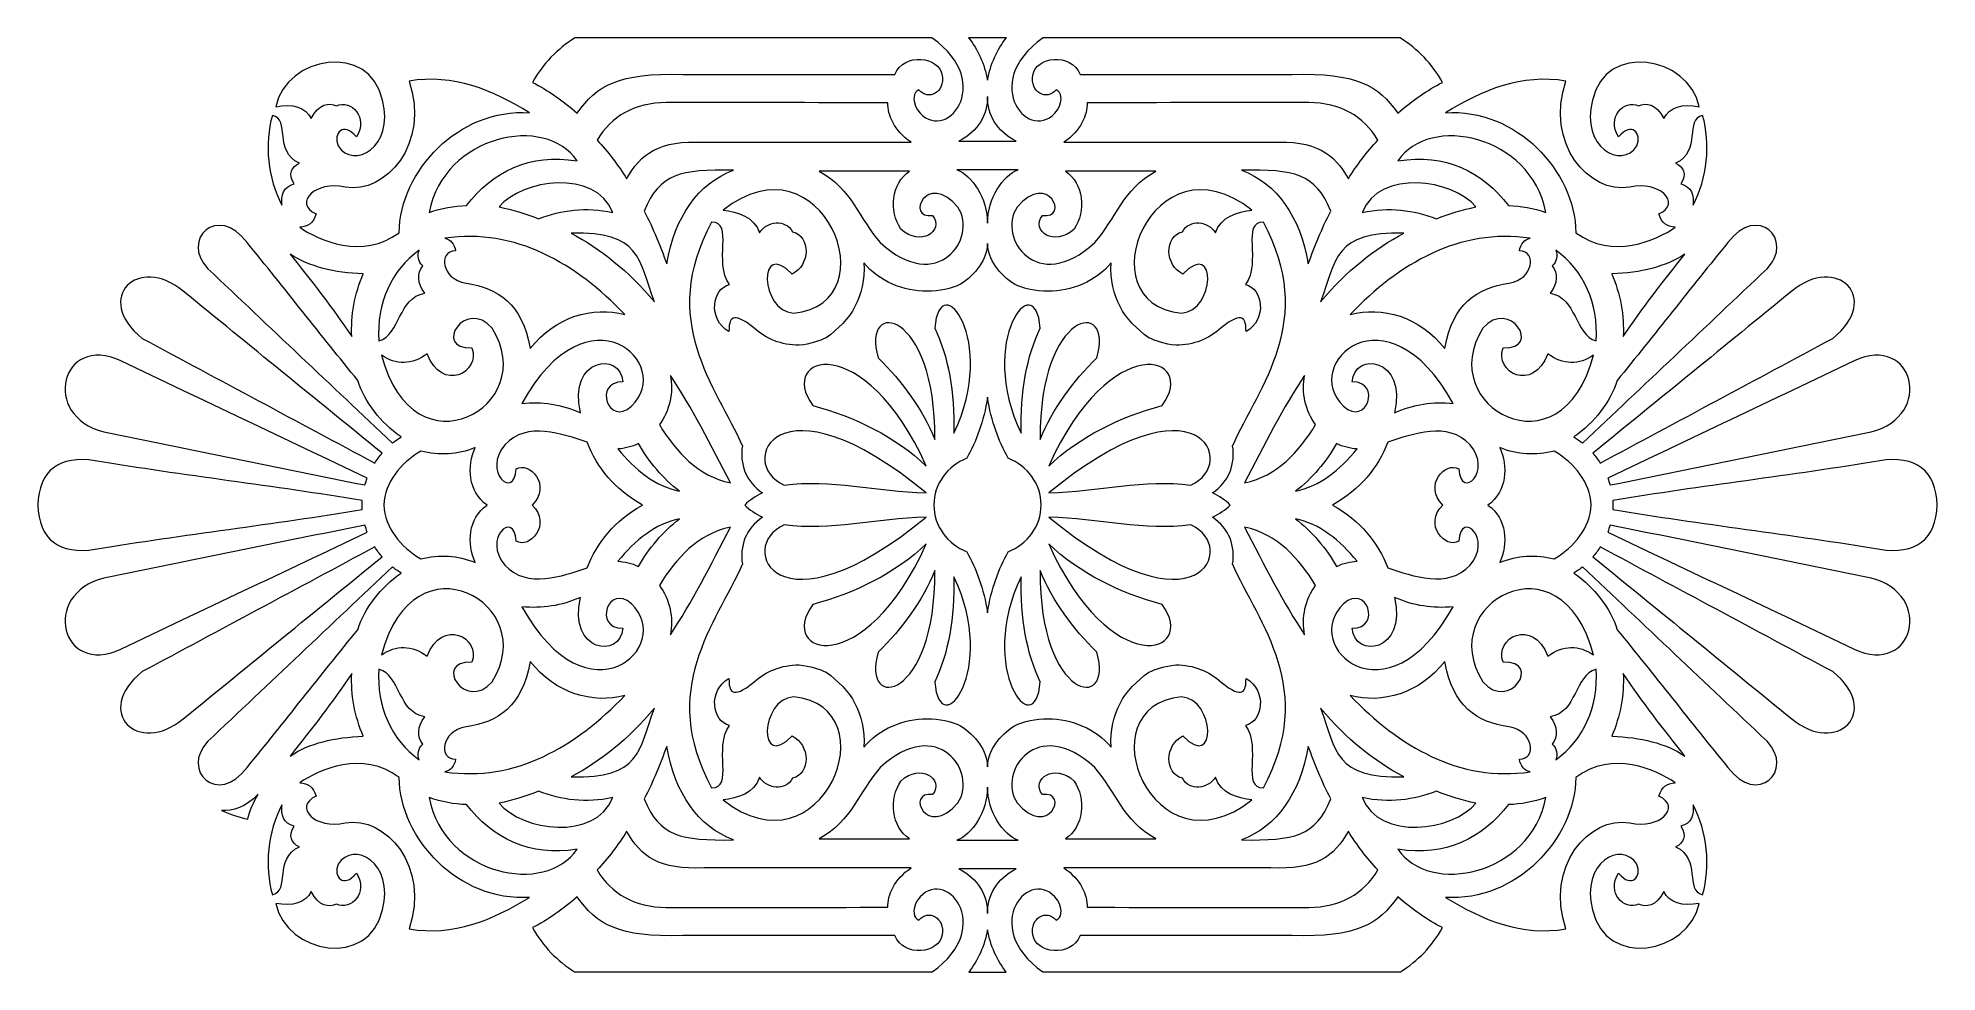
# Model space of a CAD drawing. Header units: millimetres. Extents: x -1200 to 1200, y -590 to 590.
import ezdxf

# ---------------------------------------------------------------- set-up
doc = ezdxf.new("R2010")
doc.units = ezdxf.units.MM
doc.header["$MEASUREMENT"] = 0
doc.layers.add('Layer 1', color=7, linetype='Continuous')

msp = doc.modelspace()

# ---------------------------------------------------------------- linework, layer by layer
at = {"layer": 'Layer 1', "color": 250, "lineweight": 20}
for points, knots in [([(-764.5402, 511.4964), (-749.1203, 451.394), (-801.4319, 423.568), (-820.7115, 453.7083), (-827.1364, 469.326), (-814.4707, 485.1188), (-797.5821, 465.1618), (-781.8081, 489.6138), (-804.1816, 512.7126), (-822.9916, 504.2164), (-831.8153, 508.5101), (-845.455, 507.2917), (-854.8546, 488.0688), (-861.4617, 502.7357), (-878.7166, 507.4204), (-899.4601, 503.167), (-886.0508, 567.1443), (-781.3156, 585.7772), (-764.5402, 511.4964)], [0, 0, 0, 0, 0.166666667, 0.166666667, 0.166666667, 0.333333333, 0.333333333, 0.333333333, 0.5, 0.5, 0.5, 0.666666667, 0.666666667, 0.666666667, 0.833333333, 0.833333333, 0.833333333, 1, 1, 1, 1]), ([(-70.2393, 589.9734), (12.3614, 532.3275), (-54.8075, 452.8425), (-88.5153, 499.0153), (-96.103, 512.9263), (-93.1711, 521.5096), (-86.857, 524.4098), (-74.5289, 510.11), (-53.5604, 521.211), (-57.3937, 543.1474), (-60.6829, 566.3179), (-105.4246, 572.1525), (-117.1788, 543.922), (-206.4481, 543.9209), (-295.7174, 543.9209), (-384.9855, 543.922), (-466.5146, 546.3867), (-494.28, 529.8421), (-518.4797, 495.1446), (-537.3161, 510.7581), (-556.1536, 524.4368), (-574.9888, 533.8559), (-561.9906, 557.7096), (-543.7234, 575.9174), (-521.5803, 589.9734), (-521.5803, 589.9734), (-70.2393, 589.9734), (-70.2393, 589.9734)], [0, 0, 0, 0, 0.111111111, 0.111111111, 0.111111111, 0.222222222, 0.222222222, 0.222222222, 0.333333333, 0.333333333, 0.333333333, 0.444444444, 0.444444444, 0.444444444, 0.555555556, 0.555555556, 0.555555556, 0.666666667, 0.666666667, 0.666666667, 0.777777778, 0.777777778, 0.777777778, 0.888888889, 0.888888889, 0.888888889, 1, 1, 1, 1]), ([(23.7998, 589.9734), (11.9479, 575.3741), (3.7801, 557.1798), (-0.05, 536.5258), (-3.8789, 557.1798), (-12.0478, 575.3741), (-23.8986, 589.9734), (-23.8986, 589.9734), (23.7998, 589.9734), (23.7998, 589.9734)], [0, 0, 0, 0, 0.333333333, 0.333333333, 0.333333333, 0.666666667, 0.666666667, 0.666666667, 1, 1, 1, 1]), ([(521.4804, 589.9734), (543.6236, 575.9174), (561.8907, 557.7096), (574.8888, 533.8559), (556.0536, 524.4368), (537.2161, 510.7581), (518.3798, 495.1446), (494.18, 529.8421), (466.4147, 546.3867), (384.8866, 543.922), (295.6174, 543.9209), (206.3493, 543.9209), (117.079, 543.922), (105.3246, 572.1525), (60.5831, 566.3179), (57.2937, 543.1474), (53.4615, 521.211), (74.4289, 510.11), (86.757, 524.4098), (93.0712, 521.5096), (96.003, 512.9263), (88.4153, 499.0153), (54.7075, 452.8425), (-12.4603, 532.3275), (70.1394, 589.9734), (70.1394, 589.9734), (521.4804, 589.9734), (521.4804, 589.9734)], [0, 0, 0, 0, 0.111111111, 0.111111111, 0.111111111, 0.222222222, 0.222222222, 0.222222222, 0.333333333, 0.333333333, 0.333333333, 0.444444444, 0.444444444, 0.444444444, 0.555555556, 0.555555556, 0.555555556, 0.666666667, 0.666666667, 0.666666667, 0.777777778, 0.777777778, 0.777777778, 0.888888889, 0.888888889, 0.888888889, 1, 1, 1, 1]), ([(764.4402, 511.4964), (781.2157, 585.7772), (885.9509, 567.1443), (899.3602, 503.167), (878.6166, 507.4204), (861.3618, 502.7357), (854.7546, 488.0688), (845.3563, 507.2917), (831.7154, 508.5101), (822.8916, 504.2164), (804.0816, 512.7126), (781.7082, 489.6138), (797.4833, 465.1618), (814.3707, 485.1188), (827.0365, 469.326), (820.6115, 453.7083), (801.332, 423.568), (749.0215, 451.394), (764.4402, 511.4964)], [0, 0, 0, 0, 0.166666667, 0.166666667, 0.166666667, 0.333333333, 0.333333333, 0.333333333, 0.5, 0.5, 0.5, 0.666666667, 0.666666667, 0.666666667, 0.833333333, 0.833333333, 0.833333333, 1, 1, 1, 1]), ([(-731.1218, 535.4993), (-675.0834, 544.9361), (-625.9272, 524.4461), (-578.6982, 495.5759), (-668.5574, 501.2933), (-742.3267, 422.221), (-743.6594, 343.9917), (-789.0863, 309.2922), (-846.0496, 334.3569), (-869.0295, 350.8528), (-858.6923, 352.1003), (-851.8734, 355.2192), (-848.5744, 367.695), (-878.2691, 381.5252), (-849.0164, 410.4295), (-811.6221, 401.3816), (-760.5961, 392.4395), (-704.0683, 457.1083), (-731.1218, 535.4993)], [0, 0, 0, 0, 0.166666667, 0.166666667, 0.166666667, 0.333333333, 0.333333333, 0.333333333, 0.5, 0.5, 0.5, 0.666666667, 0.666666667, 0.666666667, 0.833333333, 0.833333333, 0.833333333, 1, 1, 1, 1]), ([(848.4744, 367.695), (851.7736, 355.2192), (858.5923, 352.1003), (868.9296, 350.8528), (845.9496, 334.3569), (788.9864, 309.2922), (743.5594, 343.9917), (742.2268, 422.221), (668.4575, 501.2933), (578.5982, 495.5759), (625.8285, 524.4461), (674.9845, 544.9361), (731.022, 535.4993), (703.9684, 457.1083), (760.4961, 392.4395), (811.5234, 401.3816), (848.9165, 410.4295), (878.1691, 381.5252), (848.4744, 367.695)], [0, 0, 0, 0, 0.166666667, 0.166666667, 0.166666667, 0.333333333, 0.333333333, 0.333333333, 0.5, 0.5, 0.5, 0.666666667, 0.666666667, 0.666666667, 0.833333333, 0.833333333, 0.833333333, 1, 1, 1, 1]), ([(-96.4088, 458.28), (-183.6962, 458.28), (-270.9835, 458.28), (-358.2709, 458.28), (-414.906, 461.0433), (-438.2689, 444.0994), (-456.1071, 412.0326), (-466.7713, 429.4917), (-479.2407, 445.8145), (-493.5155, 460.9997), (-475.5478, 491.4792), (-445.5506, 507.7407), (-406.2282, 508.507), (-312.8668, 508.3898), (-219.5055, 508.2716), (-126.144, 508.1534), (-126.2099, 492.4994), (-118.2066, 472.8245), (-96.4088, 458.28)], [0, 0, 0, 0, 0.166666667, 0.166666667, 0.166666667, 0.333333333, 0.333333333, 0.333333333, 0.5, 0.5, 0.5, 0.666666667, 0.666666667, 0.666666667, 0.833333333, 0.833333333, 0.833333333, 1, 1, 1, 1]), ([(36.0006, 459.5283), (11.9676, 459.5283), (-12.0675, 459.5283), (-36.1006, 459.5283), (-11.8591, 472.2562), (-0.062, 492.7836), (-0.05, 516.0483), (-0.0379, 492.7836), (11.7592, 472.2562), (36.0006, 459.5283)], [0, 0, 0, 0, 0.333333333, 0.333333333, 0.333333333, 0.666666667, 0.666666667, 0.666666667, 1, 1, 1, 1]), ([(126.0442, 508.1534), (219.4055, 508.2716), (312.7669, 508.3898), (406.1283, 508.507), (445.4506, 507.7407), (475.449, 491.4792), (493.4156, 460.9997), (479.1419, 445.8145), (466.6713, 429.4917), (456.0072, 412.0326), (438.17, 444.0994), (414.8061, 461.0433), (358.1709, 458.28), (270.8837, 458.28), (183.5963, 458.28), (96.3089, 458.28), (118.1077, 472.8245), (126.1111, 492.4994), (126.0442, 508.1534)], [0, 0, 0, 0, 0.166666667, 0.166666667, 0.166666667, 0.333333333, 0.333333333, 0.333333333, 0.5, 0.5, 0.5, 0.666666667, 0.666666667, 0.666666667, 0.833333333, 0.833333333, 0.833333333, 1, 1, 1, 1]), ([(-876.332, 405.8112), (-889.7634, 402.0141), (-893.2391, 390.8996), (-891.7508, 378.74), (-909.8315, 412.4059), (-913.8699, 456.4851), (-903.8659, 492.234), (-880.3704, 487.2009), (-902.5805, 446.7663), (-869.7239, 431.8423), (-879.4525, 427.1577), (-884.4089, 417.9595), (-876.332, 405.8112)], [0, 0, 0, 0, 0.25, 0.25, 0.25, 0.5, 0.5, 0.5, 0.75, 0.75, 0.75, 1, 1, 1, 1]), ([(-518.8273, 434.757), (-578.1892, 444.7869), (-625.8493, 420.8098), (-658.5315, 378.3305), (-674.274, 378.2278), (-690.0151, 374.7138), (-705.7563, 369.6496), (-686.5724, 468.0848), (-557.9084, 494.0247), (-518.8273, 434.757)], [0, 0, 0, 0, 0.333333333, 0.333333333, 0.333333333, 0.666666667, 0.666666667, 0.666666667, 1, 1, 1, 1]), ([(518.7274, 434.757), (557.8085, 494.0247), (686.4724, 468.0848), (705.6564, 369.6496), (689.9151, 374.7138), (674.174, 378.2278), (658.4328, 378.3305), (625.7494, 420.8098), (578.0893, 444.7869), (518.7274, 434.757)], [0, 0, 0, 0, 0.333333333, 0.333333333, 0.333333333, 0.666666667, 0.666666667, 0.666666667, 1, 1, 1, 1]), ([(903.766, 492.234), (913.7699, 456.4851), (909.7316, 412.4059), (891.651, 378.74), (893.1393, 390.8996), (889.6635, 402.0141), (876.2321, 405.8112), (884.3089, 417.9595), (879.3526, 427.1577), (869.6239, 431.8423), (902.4817, 446.7663), (880.2705, 487.2009), (903.766, 492.234)], [0, 0, 0, 0, 0.25, 0.25, 0.25, 0.5, 0.5, 0.5, 0.75, 0.75, 0.75, 1, 1, 1, 1]), ([(-288.3534, 343.887), (-294.4779, 364.1001), (-316.3316, 370.5952), (-334.1622, 372.3621), (-209.6507, 471.6123), (-121.2754, 254.3411), (-245.0553, 242.4427), (-287.8346, 244.6284), (-290.5558, 336.9783), (-246.9374, 291.6816), (-224.1372, 302.6581), (-223.047, 339.558), (-246.3101, 345.0732), (-255.9323, 362.1311), (-278.7324, 358.3993), (-288.3534, 343.887)], [0, 0, 0, 0, 0.2, 0.2, 0.2, 0.4, 0.4, 0.4, 0.6, 0.6, 0.6, 0.8, 0.8, 0.8, 1, 1, 1, 1]), ([(288.2535, 343.887), (278.6325, 358.3993), (255.8323, 362.1311), (246.2102, 345.0732), (222.9471, 339.558), (224.0373, 302.6581), (246.8386, 291.6816), (290.4559, 336.9783), (287.7359, 244.6284), (244.9554, 242.4427), (121.1755, 254.3411), (209.5508, 471.6123), (334.0623, 372.3621), (316.2317, 370.5952), (294.378, 364.1001), (288.2535, 343.887)], [0, 0, 0, 0, 0.2, 0.2, 0.2, 0.4, 0.4, 0.4, 0.6, 0.6, 0.6, 0.8, 0.8, 0.8, 1, 1, 1, 1]), ([(-617.2109, 376.4703), (-588.5166, 411.8666), (-495.9274, 424.7842), (-473.5714, 369.6496), (-507.6226, 376.6258), (-538.5598, 372.8017), (-567.3639, 361.5888), (-583.9792, 368.2021), (-600.5957, 373.1636), (-617.2109, 376.4703)], [0, 0, 0, 0, 0.333333333, 0.333333333, 0.333333333, 0.666666667, 0.666666667, 0.666666667, 1, 1, 1, 1]), ([(-321.06, 423.0433), (-366.125, 406.2062), (-395.0739, 363.7963), (-405.4418, 304.8398), (-413.4999, 326.9659), (-422.43, 349.0932), (-433.7742, 371.2205), (-414.5802, 418.8003), (-388.0949, 423.992), (-321.06, 423.0433)], [0, 0, 0, 0, 0.333333333, 0.333333333, 0.333333333, 0.666666667, 0.666666667, 0.666666667, 1, 1, 1, 1]), ([(-98.5114, 421.5429), (-121.6352, 407.0524), (-124.9036, 370.7041), (-109.4278, 348.6266), (-84.6886, 325.2385), (-54.6133, 346.1049), (-69.408, 365.8244), (-104.3343, 360.5509), (-76.9275, 423.148), (-37.3937, 376.1426), (-11.9271, 337.3919), (-62.859, 264.7058), (-135.6216, 331.4298), (-162.7858, 362.156), (-170.3055, 398.3839), (-212.7503, 421.5429), (-174.6707, 421.5429), (-136.5899, 421.5429), (-98.5114, 421.5429)], [0, 0, 0, 0, 0.166666667, 0.166666667, 0.166666667, 0.333333333, 0.333333333, 0.333333333, 0.5, 0.5, 0.5, 0.666666667, 0.666666667, 0.666666667, 0.833333333, 0.833333333, 0.833333333, 1, 1, 1, 1]), ([(38.6483, 423.5213), (20.0203, 416.7483), (-0.0379, 387.3939), (-0.05, 356.2333), (-0.062, 387.3939), (-20.1202, 416.7483), (-38.7482, 423.5213), (-12.9493, 423.5213), (12.8484, 423.5213), (38.6483, 423.5213)], [0, 0, 0, 0, 0.333333333, 0.333333333, 0.333333333, 0.666666667, 0.666666667, 0.666666667, 1, 1, 1, 1]), ([(98.4115, 421.5429), (136.4899, 421.5429), (174.5708, 421.5429), (212.6504, 421.5429), (170.2056, 398.3839), (162.6859, 362.156), (135.5216, 331.4298), (62.7602, 264.7058), (11.8272, 337.3919), (37.2938, 376.1426), (76.8277, 423.148), (104.2343, 360.5509), (69.3081, 365.8244), (54.5135, 346.1049), (84.5886, 325.2385), (109.328, 348.6266), (124.8037, 370.7041), (121.5352, 407.0524), (98.4115, 421.5429)], [0, 0, 0, 0, 0.166666667, 0.166666667, 0.166666667, 0.333333333, 0.333333333, 0.333333333, 0.5, 0.5, 0.5, 0.666666667, 0.666666667, 0.666666667, 0.833333333, 0.833333333, 0.833333333, 1, 1, 1, 1]), ([(320.96, 423.0433), (387.995, 423.992), (414.4804, 418.8003), (433.6742, 371.2205), (422.3301, 349.0932), (413.4, 326.9659), (405.3419, 304.8398), (394.9739, 363.7963), (366.0251, 406.2062), (320.96, 423.0433)], [0, 0, 0, 0, 0.333333333, 0.333333333, 0.333333333, 0.666666667, 0.666666667, 0.666666667, 1, 1, 1, 1]), ([(473.4714, 369.6496), (495.8274, 424.7842), (588.4167, 411.8666), (617.1111, 376.4703), (600.4958, 373.1636), (583.8804, 368.2021), (567.2639, 361.5888), (538.4599, 372.8017), (507.5226, 376.6258), (473.4714, 369.6496)], [0, 0, 0, 0, 0.333333333, 0.333333333, 0.333333333, 0.666666667, 0.666666667, 0.666666667, 1, 1, 1, 1]), ([(-741.1509, 85.8836), (-745.1642, 83.3245), (-748.3865, 81.1045), (-752.0728, 78.0302), (-829.7807, 151.4576), (-907.4875, 224.8851), (-985.1944, 298.3136), (-1020.8533, 335.2808), (-972.7349, 381.2058), (-935.6533, 331.4879), (-890.0102, 275.5455), (-841.5373, 213.3589), (-795.8942, 157.4156), (-786.2073, 128.4904), (-767.7492, 105.1914), (-741.1509, 85.8836)], [0, 0, 0, 0, 0.2, 0.2, 0.2, 0.4, 0.4, 0.4, 0.6, 0.6, 0.6, 0.8, 0.8, 0.8, 1, 1, 1, 1]), ([(935.5534, 331.4879), (972.635, 381.2058), (1020.7534, 335.2808), (985.0945, 298.3136), (907.3876, 224.8851), (829.6808, 151.4576), (751.9729, 78.0302), (748.2866, 81.1045), (745.0653, 83.3245), (741.051, 85.8836), (767.6494, 105.1914), (786.1073, 128.4904), (795.7944, 157.4156), (841.4374, 213.3589), (889.9102, 275.5455), (935.5534, 331.4879)], [0, 0, 0, 0, 0.2, 0.2, 0.2, 0.4, 0.4, 0.4, 0.6, 0.6, 0.6, 0.8, 0.8, 0.8, 1, 1, 1, 1]), ([(-685.8001, 337.0643), (-596.3269, 350.1042), (-520.2565, 305.0357), (-458.3215, 240.7204), (-499.0653, 251.3341), (-545.9764, 238.1438), (-577.8239, 197.7092), (-588.5397, 254.6273), (-618.2639, 274.2203), (-659.1096, 280.2903), (-691.0615, 285.5495), (-694.0962, 320.9147), (-672.4543, 321.007), (-673.3, 329.9232), (-678.8563, 335.4851), (-685.8001, 337.0643)], [0, 0, 0, 0, 0.2, 0.2, 0.2, 0.4, 0.4, 0.4, 0.6, 0.6, 0.6, 0.8, 0.8, 0.8, 1, 1, 1, 1]), ([(-526.0783, 343.1923), (-438.7833, 345.6881), (-440.6248, 310.3425), (-421.0854, 256.7684), (-453.4759, 295.713), (-489.7985, 323.9829), (-526.0783, 343.1923)], [0, 0, 0, 0, 0.5, 0.5, 0.5, 1, 1, 1, 1]), ([(348.6771, 357.0981), (416.1442, 232.7561), (344.0584, 151.3715), (309.6487, 74.4239), (313.3773, 52.6772), (305.7952, 29.3595), (284.2252, 15.3248), (293.1563, 10.9474), (300.6591, 5.8196), (306.7334, -0.0582), (300.6592, -5.9369), (293.1566, -11.0649), (284.2255, -15.4423), (305.7953, -29.4772), (313.3773, -52.7947), (309.6487, -74.5413), (344.0584, -151.49), (416.1442, -232.8735), (348.6771, -357.2155), (319.7205, -358.4057), (346.7884, -306.6317), (326.0151, -278.6616), (347.6285, -274.1002), (354.1325, -234.6238), (326.6447, -219.1512), (326.8552, -235.0209), (323.2874, -246.7252), (295.1699, -223.9127), (279.6448, -209.8265), (260.7591, -202.0902), (237.8877, -201.8932), (223.343, -203.5782), (212.6285, -207.0735), (203.6555, -211.3932), (173.0835, -233.2633), (153.361, -263.019), (156.319, -306.022), (137.1712, -282.7137), (105.7775, -269.9724), (76.4394, -270.1289), (61.2916, -270.1798), (45.3024, -273.1609), (33.9802, -279.0742), (15.8646, -290.5786), (-0.0379, -310.8176), (-0.05, -330.6192), (-0.062, -310.8176), (-15.9644, -290.5786), (-34.0802, -279.0742), (-45.4024, -273.1609), (-61.3915, -270.1798), (-76.5394, -270.1289), (-105.8774, -269.9724), (-137.271, -282.7137), (-156.4189, -306.022), (-153.4598, -263.019), (-173.1834, -233.2633), (-203.7554, -211.3932), (-212.7284, -207.0735), (-223.4419, -203.5782), (-237.9865, -201.8932), (-260.8591, -202.0902), (-279.7436, -209.8265), (-295.2699, -223.9127), (-323.3873, -246.7252), (-326.9551, -235.0209), (-326.7446, -219.1512), (-354.2325, -234.6238), (-347.7273, -274.1002), (-326.1151, -278.6616), (-346.8884, -306.6317), (-319.8205, -358.4057), (-348.777, -357.2155), (-416.2441, -232.8735), (-344.1584, -151.49), (-309.7486, -74.5413), (-313.4772, -52.7947), (-305.8953, -29.4772), (-284.3254, -15.4423), (-293.2562, -11.0649), (-300.7586, -5.9369), (-306.8322, -0.0582), (-300.7585, 5.8196), (-293.256, 10.9474), (-284.3249, 15.3247), (-305.8952, 29.3595), (-313.4772, 52.6772), (-309.7486, 74.4239), (-344.1584, 151.3715), (-416.2441, 232.7561), (-348.777, 357.0981), (-319.8205, 358.2873), (-346.8884, 306.5143), (-326.1151, 278.5442), (-347.7273, 273.9818), (-354.2325, 234.5064), (-326.7446, 219.0339), (-326.9551, 234.9035), (-323.3873, 246.6069), (-295.2699, 223.7942), (-279.7436, 209.7091), (-260.8591, 201.9728), (-237.9865, 201.7759), (-223.4419, 203.4598), (-212.7284, 206.9562), (-203.7554, 211.2759), (-173.1834, 233.146), (-153.4598, 262.9016), (-156.4189, 305.9047), (-137.271, 282.5963), (-105.8774, 269.854), (-76.5394, 270.0106), (-61.3915, 270.0624), (-45.4024, 273.0435), (-34.0802, 278.9568), (-15.9644, 290.4601), (-0.062, 310.6992), (-0.05, 330.5018), (-0.0379, 310.6992), (15.8646, 290.4601), (33.9802, 278.9568), (45.3024, 273.0435), (61.2916, 270.0624), (76.4394, 270.0106), (105.7775, 269.854), (137.1712, 282.5963), (156.319, 305.9047), (153.361, 262.9016), (173.0835, 233.146), (203.6555, 211.2759), (212.6285, 206.9562), (223.343, 203.4598), (237.8877, 201.7759), (260.7591, 201.9728), (279.6448, 209.7091), (295.1699, 223.7942), (323.2874, 246.6069), (326.8552, 234.9035), (326.6447, 219.0339), (354.1325, 234.5064), (347.6285, 273.9818), (326.0151, 278.5442), (346.7884, 306.5143), (319.7205, 358.2873), (348.6771, 357.0981)], [0, 0, 0, 0, 0.020833333, 0.020833333, 0.020833333, 0.041666667, 0.041666667, 0.041666667, 0.0625, 0.0625, 0.0625, 0.083333333, 0.083333333, 0.083333333, 0.104166667, 0.104166667, 0.104166667, 0.125, 0.125, 0.125, 0.145833333, 0.145833333, 0.145833333, 0.166666667, 0.166666667, 0.166666667, 0.1875, 0.1875, 0.1875, 0.208333333, 0.208333333, 0.208333333, 0.229166667, 0.229166667, 0.229166667, 0.25, 0.25, 0.25, 0.270833333, 0.270833333, 0.270833333, 0.291666667, 0.291666667, 0.291666667, 0.3125, 0.3125, 0.3125, 0.333333333, 0.333333333, 0.333333333, 0.354166667, 0.354166667, 0.354166667, 0.375, 0.375, 0.375, 0.395833333, 0.395833333, 0.395833333, 0.416666667, 0.416666667, 0.416666667, 0.4375, 0.4375, 0.4375, 0.458333333, 0.458333333, 0.458333333, 0.479166667, 0.479166667, 0.479166667, 0.5, 0.5, 0.5, 0.520833333, 0.520833333, 0.520833333, 0.541666667, 0.541666667, 0.541666667, 0.5625, 0.5625, 0.5625, 0.583333333, 0.583333333, 0.583333333, 0.604166667, 0.604166667, 0.604166667, 0.625, 0.625, 0.625, 0.645833333, 0.645833333, 0.645833333, 0.666666667, 0.666666667, 0.666666667, 0.6875, 0.6875, 0.6875, 0.708333333, 0.708333333, 0.708333333, 0.729166667, 0.729166667, 0.729166667, 0.75, 0.75, 0.75, 0.770833333, 0.770833333, 0.770833333, 0.791666667, 0.791666667, 0.791666667, 0.8125, 0.8125, 0.8125, 0.833333333, 0.833333333, 0.833333333, 0.854166667, 0.854166667, 0.854166667, 0.875, 0.875, 0.875, 0.895833333, 0.895833333, 0.895833333, 0.916666667, 0.916666667, 0.916666667, 0.9375, 0.9375, 0.9375, 0.958333333, 0.958333333, 0.958333333, 0.979166667, 0.979166667, 0.979166667, 1, 1, 1, 1]), ([(420.9856, 256.7684), (440.5249, 310.3425), (438.6834, 345.6881), (525.9783, 343.1923), (489.6986, 323.9829), (453.376, 295.713), (420.9856, 256.7684)], [0, 0, 0, 0, 0.5, 0.5, 0.5, 1, 1, 1, 1]), ([(458.2216, 240.7204), (520.1565, 305.0357), (596.227, 350.1042), (685.7001, 337.0643), (678.7564, 335.4851), (673.2001, 329.9232), (672.3545, 321.007), (693.9963, 320.9147), (690.9615, 285.5495), (659.0096, 280.2903), (618.164, 274.2203), (588.4398, 254.6273), (577.7241, 197.7092), (545.8774, 238.1438), (498.9654, 251.3341), (458.2216, 240.7204)], [0, 0, 0, 0, 0.2, 0.2, 0.2, 0.4, 0.4, 0.4, 0.6, 0.6, 0.6, 0.8, 0.8, 0.8, 1, 1, 1, 1]), ([(-765.1456, 65.3428), (-768.4359, 61.4565), (-771.5157, 57.2736), (-774.4781, 52.9239), (-872.3956, 105.4248), (-970.3132, 157.9278), (-1068.2294, 210.4298), (-1131.6385, 261.845), (-1072.9194, 317.1757), (-1016.5528, 270.1402), (-932.75, 201.8743), (-848.9473, 133.6085), (-765.1456, 65.3428)], [0, 0, 0, 0, 0.25, 0.25, 0.25, 0.5, 0.5, 0.5, 0.75, 0.75, 0.75, 1, 1, 1, 1]), ([(-881.4914, 317.0772), (-857.1951, 300.7751), (-825.5713, 293.379), (-788.9339, 292.0766), (-799.8448, 266.8687), (-804.9131, 239.3683), (-803.4785, 212.7005), (-827.8306, 249.0031), (-853.6141, 282.4419), (-881.4914, 317.0772)], [0, 0, 0, 0, 0.333333333, 0.333333333, 0.333333333, 0.666666667, 0.666666667, 0.666666667, 1, 1, 1, 1]), ([(-711.2051, 267.6579), (-745.2399, 261.4095), (-741.559, 215.9398), (-769.1829, 207.1957), (-772.3657, 255.3582), (-753.4197, 295.9733), (-718.3771, 321.9049), (-720.9326, 315.3123), (-719.7152, 307.294), (-713.5951, 302.1273), (-721.0336, 292.6583), (-720.8647, 279.8611), (-711.2051, 267.6579)], [0, 0, 0, 0, 0.25, 0.25, 0.25, 0.5, 0.5, 0.5, 0.75, 0.75, 0.75, 1, 1, 1, 1]), ([(718.2772, 321.9049), (753.3198, 295.9733), (772.2658, 255.3582), (769.0829, 207.1957), (741.4591, 215.9398), (745.14, 261.4095), (711.1052, 267.6579), (720.7648, 279.8611), (720.9337, 292.6583), (713.4952, 302.1273), (719.6153, 307.294), (720.8328, 315.3123), (718.2772, 321.9049)], [0, 0, 0, 0, 0.25, 0.25, 0.25, 0.5, 0.5, 0.5, 0.75, 0.75, 0.75, 1, 1, 1, 1]), ([(765.0468, 65.3428), (848.8485, 133.6085), (932.6502, 201.8743), (1016.4529, 270.1402), (1072.8194, 317.1757), (1131.5386, 261.845), (1068.1307, 210.4298), (970.2132, 157.9278), (872.2957, 105.4248), (774.3794, 52.9239), (771.4159, 57.2736), (768.336, 61.4565), (765.0468, 65.3428)], [0, 0, 0, 0, 0.25, 0.25, 0.25, 0.5, 0.5, 0.5, 0.75, 0.75, 0.75, 1, 1, 1, 1]), ([(881.3915, 317.0772), (853.5141, 282.4419), (827.7308, 249.0031), (803.3787, 212.7005), (804.8132, 239.3683), (799.7448, 266.8687), (788.8339, 292.0766), (825.4714, 293.379), (857.0952, 300.7751), (881.3915, 317.0772)], [0, 0, 0, 0, 0.333333333, 0.333333333, 0.333333333, 0.666666667, 0.666666667, 0.666666667, 1, 1, 1, 1]), ([(-66.6782, 223.4273), (-60.4681, 302.3337), (13.6774, 208.3572), (-42.5168, 90.5746), (-41.4486, 143.0164), (-49.6669, 187.922), (-66.6782, 223.4273)], [0, 0, 0, 0, 0.5, 0.5, 0.5, 1, 1, 1, 1]), ([(42.4178, 90.5746), (-13.7775, 208.3572), (60.3691, 302.3337), (66.578, 223.4273), (49.5667, 187.922), (41.3484, 143.0164), (42.4178, 90.5746)], [0, 0, 0, 0, 0.5, 0.5, 0.5, 1, 1, 1, 1]), ([(-514.5893, 116.6005), (-538.3043, 127.2689), (-563.0545, 131.0826), (-588.5134, 128.3515), (-504.6622, 279.5924), (-394.758, 178.5712), (-449.8236, 124.6405), (-479.596, 98.6663), (-498.7878, 155.7721), (-460.9451, 155.5637), (-463.1266, 194.1143), (-530.7264, 186.6932), (-514.5893, 116.6005)], [0, 0, 0, 0, 0.25, 0.25, 0.25, 0.5, 0.5, 0.5, 0.75, 0.75, 0.75, 1, 1, 1, 1]), ([(449.7237, 124.6405), (394.658, 178.5712), (504.5622, 279.5924), (588.4135, 128.3515), (562.9546, 131.0826), (538.2044, 127.2689), (514.4894, 116.6005), (530.6265, 186.6932), (463.0267, 194.1143), (460.8462, 155.5637), (498.6879, 155.7721), (479.4962, 98.6663), (449.7237, 124.6405)], [0, 0, 0, 0, 0.25, 0.25, 0.25, 0.5, 0.5, 0.5, 0.75, 0.75, 0.75, 1, 1, 1, 1]), ([(-626.0566, 223.3059), (-563.6852, 124.8177), (-725.7224, 34.3283), (-765.9112, 189.1849), (-747.565, 176.8852), (-727.4136, 176.4581), (-708.1648, 190.8916), (-689.6674, 141.5584), (-639.7413, 167.575), (-651.7721, 198.5687), (-702.1873, 196.4711), (-659.7041, 262.2235), (-626.0566, 223.3059)], [0, 0, 0, 0, 0.25, 0.25, 0.25, 0.5, 0.5, 0.5, 0.75, 0.75, 0.75, 1, 1, 1, 1]), ([(-138.2878, 185.981), (-160.1338, 262.6229), (-65.236, 246.858), (-66.5553, 82.8331), (-82.177, 120.7772), (-107.7959, 156.2036), (-138.2878, 185.981)], [0, 0, 0, 0, 0.5, 0.5, 0.5, 1, 1, 1, 1]), ([(138.1877, 185.981), (107.6957, 156.2036), (82.0768, 120.7772), (66.4551, 82.8331), (65.1357, 246.858), (160.0337, 262.6229), (138.1877, 185.981)], [0, 0, 0, 0, 0.5, 0.5, 0.5, 1, 1, 1, 1]), ([(708.0648, 190.8916), (727.3137, 176.4581), (747.4651, 176.8852), (765.8112, 189.1849), (725.6225, 34.3283), (563.5853, 124.8177), (625.9566, 223.3059), (659.6041, 262.2235), (702.0874, 196.4711), (651.6722, 198.5687), (639.6413, 167.575), (689.5675, 141.5584), (708.0648, 190.8916)], [0, 0, 0, 0, 0.25, 0.25, 0.25, 0.5, 0.5, 0.5, 0.75, 0.75, 0.75, 1, 1, 1, 1]), ([(-783.9589, 34.0608), (-784.9679, 31.2891), (-786.0396, 28.2168), (-786.8402, 25.2482), (-896.6721, 47.5331), (-1006.8188, 70.0035), (-1116.6519, 92.2884), (-1197.2312, 112.8936), (-1170.7523, 216.6687), (-1095.5078, 182.1972), (-991.8278, 132.8184), (-887.639, 83.4395), (-783.9589, 34.0608)], [0, 0, 0, 0, 0.25, 0.25, 0.25, 0.5, 0.5, 0.5, 0.75, 0.75, 0.75, 1, 1, 1, 1]), ([(-220.871, 125.5738), (-267.0066, 189.5147), (-155.8805, 223.3174), (-77.406, 49.2109), (-115.7335, 85.7064), (-168.0757, 111.8733), (-220.871, 125.5738)], [0, 0, 0, 0, 0.5, 0.5, 0.5, 1, 1, 1, 1]), ([(77.3058, 49.2109), (155.7804, 223.3174), (266.9065, 189.5147), (220.7709, 125.5738), (167.9756, 111.8733), (115.6332, 85.7064), (77.3058, 49.2109)], [0, 0, 0, 0, 0.5, 0.5, 0.5, 1, 1, 1, 1]), ([(783.859, 34.0608), (887.539, 83.4395), (991.7279, 132.8184), (1095.409, 182.1972), (1170.6524, 216.6687), (1197.1312, 112.8936), (1116.552, 92.2884), (1006.7188, 70.0035), (896.5733, 47.5331), (786.7402, 25.2482), (785.9396, 28.2168), (784.868, 31.2891), (783.859, 34.0608)], [0, 0, 0, 0, 0.25, 0.25, 0.25, 0.5, 0.5, 0.5, 0.75, 0.75, 0.75, 1, 1, 1, 1]), ([(-257.1673, 25.2391), (-318.3081, 51.6776), (-266.5471, 170.9502), (-77.5836, 15.2185), (-140.4596, 17.4188), (-198.5118, 32.7264), (-257.1673, 25.2391)], [0, 0, 0, 0, 0.5, 0.5, 0.5, 1, 1, 1, 1]), ([(77.4835, 15.2185), (266.4469, 170.9502), (318.208, 51.6776), (257.0672, 25.2391), (198.4117, 32.7264), (140.3593, 17.4188), (77.4835, 15.2185)], [0, 0, 0, 0, 0.5, 0.5, 0.5, 1, 1, 1, 1]), ([(-400.8286, 163.7644), (-374.0592, 124.3222), (-349.5371, 75.1196), (-324.7736, 27.8684), (-366.7655, 36.9464), (-392.9745, 66.4408), (-414.7656, 101.6515), (-401.4923, 117.8384), (-396.7135, 143.0608), (-400.8286, 163.7644)], [0, 0, 0, 0, 0.333333333, 0.333333333, 0.333333333, 0.666666667, 0.666666667, 0.666666667, 1, 1, 1, 1]), ([(414.6657, 101.6515), (392.8757, 66.4408), (366.6656, 36.9464), (324.6737, 27.8684), (349.4382, 75.1196), (373.9593, 124.3222), (400.7287, 163.7644), (396.6136, 143.0608), (401.3923, 117.8384), (414.6657, 101.6515)], [0, 0, 0, 0, 0.333333333, 0.333333333, 0.333333333, 0.666666667, 0.666666667, 0.666666667, 1, 1, 1, 1]), ([(-0.0501, 136.1926), (4.6288, 105.3606), (14.4045, 80.4815), (25.9111, 59.1588), (50.4321, 49.4971), (67.7428, 26.585), (67.7428, -0.0259), (67.7428, -26.6388), (50.4321, -49.5499), (25.9111, -59.2116), (14.4045, -80.5343), (4.6288, -105.4134), (-0.0501, -136.2454), (-4.7279, -105.4134), (-14.5048, -80.5343), (-26.0112, -59.2116), (-50.5323, -49.5499), (-67.8429, -26.6388), (-67.8429, -0.0259), (-67.8429, 26.585), (-50.5323, 49.4971), (-26.0112, 59.1588), (-14.5048, 80.4815), (-4.7279, 105.3606), (-0.0501, 136.1926)], [0, 0, 0, 0, 0.125, 0.125, 0.125, 0.25, 0.25, 0.25, 0.375, 0.375, 0.375, 0.5, 0.5, 0.5, 0.625, 0.625, 0.625, 0.75, 0.75, 0.75, 0.875, 0.875, 0.875, 1, 1, 1, 1]), ([(-575.4297, -0.0582), (-550.2636, 24.4612), (-579.162, 56.0439), (-595.7094, 45.4769), (-598.5446, 4.8888), (-638.6686, 43.2083), (-610.1016, 75.7821), (-581.3172, 106.7053), (-538.1408, 89.3882), (-506.0849, 79.4931), (-493.2062, 46.4163), (-471.6455, 20.2348), (-436.0852, -0.0582), (-471.6455, -20.3532), (-493.2062, -46.5347), (-506.0849, -79.6105), (-538.1408, -89.5056), (-581.3172, -106.8227), (-610.1016, -75.8995), (-638.6686, -43.3266), (-598.5446, -5.0062), (-595.7094, -45.5943), (-579.162, -56.1623), (-550.2636, -24.5796), (-575.4297, -0.0582)], [0, 0, 0, 0, 0.125, 0.125, 0.125, 0.25, 0.25, 0.25, 0.375, 0.375, 0.375, 0.5, 0.5, 0.5, 0.625, 0.625, 0.625, 0.75, 0.75, 0.75, 0.875, 0.875, 0.875, 1, 1, 1, 1]), ([(575.3297, -0.0582), (550.1637, -24.5796), (579.0621, -56.1623), (595.6095, -45.5943), (598.4446, -5.0062), (638.5687, -43.3266), (610.0016, -75.8995), (581.2172, -106.8227), (538.0409, -89.5056), (505.9849, -79.6105), (493.1063, -46.5347), (471.5455, -20.3532), (435.9853, -0.0582), (471.5455, 20.2348), (493.1063, 46.4163), (505.9849, 79.4931), (538.0409, 89.3882), (581.2172, 106.7053), (610.0016, 75.7821), (638.5687, 43.2083), (598.4446, 4.8888), (595.6095, 45.4769), (579.0621, 56.0439), (550.1637, 24.4612), (575.3297, -0.0582)], [0, 0, 0, 0, 0.125, 0.125, 0.125, 0.25, 0.25, 0.25, 0.375, 0.375, 0.375, 0.5, 0.5, 0.5, 0.625, 0.625, 0.625, 0.75, 0.75, 0.75, 0.875, 0.875, 0.875, 1, 1, 1, 1]), ([(-647.4222, 72.5036), (-658.3584, 48.9578), (-656.4433, 16.9966), (-632.5737, -0.0582), (-656.4433, -17.115), (-658.3584, -49.0752), (-647.4222, -72.6219), (-669.7738, -63.2639), (-692.7637, -62.6594), (-716.392, -68.0938), (-742.057, -52.2075), (-761.774, -29.227), (-762.8511, -0.0582), (-761.774, 29.1096), (-742.057, 52.0891), (-716.392, 67.9754), (-692.7637, 62.5421), (-669.7738, 63.1455), (-647.4222, 72.5036)], [0, 0, 0, 0, 0.166666667, 0.166666667, 0.166666667, 0.333333333, 0.333333333, 0.333333333, 0.5, 0.5, 0.5, 0.666666667, 0.666666667, 0.666666667, 0.833333333, 0.833333333, 0.833333333, 1, 1, 1, 1]), ([(-440.9966, 77.6195), (-428.4537, 54.7716), (-409.8838, 33.2903), (-389.2323, 17.2869), (-419.6882, 23.5021), (-445.6425, 44.6971), (-467.3482, 70.9119), (-458.5651, 71.2313), (-449.7808, 73.4667), (-440.9966, 77.6195)], [0, 0, 0, 0, 0.333333333, 0.333333333, 0.333333333, 0.666666667, 0.666666667, 0.666666667, 1, 1, 1, 1]), ([(440.8967, 77.6195), (449.6809, 73.4667), (458.4651, 71.2313), (467.2482, 70.9119), (445.5426, 44.6971), (419.5882, 23.5021), (389.1323, 17.2869), (409.7838, 33.2903), (428.3538, 54.7716), (440.8967, 77.6195)], [0, 0, 0, 0, 0.333333333, 0.333333333, 0.333333333, 0.666666667, 0.666666667, 0.666666667, 1, 1, 1, 1]), ([(647.3222, 72.5036), (669.6739, 63.1455), (692.6638, 62.5421), (716.2931, 67.9754), (741.957, 52.0891), (761.6752, 29.1096), (762.7522, -0.0582), (761.6752, -29.227), (741.957, -52.2075), (716.2931, -68.0938), (692.6638, -62.6594), (669.6739, -63.2639), (647.3222, -72.6219), (658.2584, -49.0752), (656.3435, -17.115), (632.4738, -0.0582), (656.3435, 16.9966), (658.2584, 48.9578), (647.3222, 72.5036)], [0, 0, 0, 0, 0.166666667, 0.166666667, 0.166666667, 0.333333333, 0.333333333, 0.333333333, 0.5, 0.5, 0.5, 0.666666667, 0.666666667, 0.666666667, 0.833333333, 0.833333333, 0.833333333, 1, 1, 1, 1]), ([(-790.4958, -0.0582), (-790.4958, -0.0582), (-790.2874, -5.6802), (-790.2874, -5.6802), (-900.83, -24.3172), (-1017.1155, -37.3334), (-1127.6582, -55.9704), (-1172.6311, -63.2867), (-1199.4095, -43.2333), (-1200.05, -0.0582), (-1199.4095, 43.116), (-1172.6311, 63.1693), (-1127.6582, 55.853), (-1017.1155, 37.2149), (-900.83, 24.1989), (-790.2874, 5.5617), (-790.2874, 5.5617), (-790.4958, -0.0582), (-790.4958, -0.0582)], [0, 0, 0, 0, 0.166666667, 0.166666667, 0.166666667, 0.333333333, 0.333333333, 0.333333333, 0.5, 0.5, 0.5, 0.666666667, 0.666666667, 0.666666667, 0.833333333, 0.833333333, 0.833333333, 1, 1, 1, 1]), ([(790.1875, 5.5617), (900.7313, 24.1989), (1017.0156, 37.2149), (1127.5583, 55.853), (1172.5312, 63.1693), (1199.3095, 43.116), (1199.95, -0.0582), (1199.3095, -43.2333), (1172.5312, -63.2867), (1127.5583, -55.9704), (1017.0156, -37.3334), (900.7313, -24.3172), (790.1875, -5.6802), (790.1875, -5.6802), (790.3958, -0.0582), (790.3958, -0.0582), (790.3958, -0.0582), (790.1875, 5.5617), (790.1875, 5.5617)], [0, 0, 0, 0, 0.166666667, 0.166666667, 0.166666667, 0.333333333, 0.333333333, 0.333333333, 0.5, 0.5, 0.5, 0.666666667, 0.666666667, 0.666666667, 0.833333333, 0.833333333, 0.833333333, 1, 1, 1, 1]), ([(-389.2323, -17.4053), (-409.8838, -33.4087), (-428.4537, -54.89), (-440.9966, -77.7379), (-449.7808, -73.5841), (-458.5651, -71.3486), (-467.3482, -71.0293), (-445.6425, -44.8145), (-419.6882, -23.6205), (-389.2323, -17.4053)], [0, 0, 0, 0, 0.333333333, 0.333333333, 0.333333333, 0.666666667, 0.666666667, 0.666666667, 1, 1, 1, 1]), ([(-257.1673, -25.2928), (-198.5118, -32.7803), (-140.4596, -17.4727), (-77.5836, -15.2712), (-266.5471, -171.0041), (-318.3081, -51.7304), (-257.1673, -25.2928)], [0, 0, 0, 0, 0.5, 0.5, 0.5, 1, 1, 1, 1]), ([(77.4835, -15.2712), (140.3593, -17.4727), (198.4117, -32.7803), (257.0672, -25.2928), (318.208, -51.7304), (266.4469, -171.0041), (77.4835, -15.2712)], [0, 0, 0, 0, 0.5, 0.5, 0.5, 1, 1, 1, 1]), ([(389.1323, -17.4053), (419.5882, -23.6205), (445.5426, -44.8145), (467.2482, -71.0293), (458.4651, -71.3486), (449.6809, -73.5841), (440.8967, -77.7379), (428.3538, -54.89), (409.7838, -33.4087), (389.1323, -17.4053)], [0, 0, 0, 0, 0.333333333, 0.333333333, 0.333333333, 0.666666667, 0.666666667, 0.666666667, 1, 1, 1, 1]), ([(-786.8402, -25.3656), (-786.0396, -28.3341), (-784.9679, -31.4075), (-783.9589, -34.1782), (-887.639, -83.558), (-991.8278, -132.9368), (-1095.5078, -182.3146), (-1170.7523, -216.7871), (-1197.2312, -113.012), (-1116.6519, -92.4058), (-1006.8188, -70.1209), (-896.6721, -47.6505), (-786.8402, -25.3656)], [0, 0, 0, 0, 0.25, 0.25, 0.25, 0.5, 0.5, 0.5, 0.75, 0.75, 0.75, 1, 1, 1, 1]), ([(-765.9112, -189.3033), (-725.7224, -34.4456), (-563.6852, -124.9362), (-626.0566, -223.4233), (-659.7041, -262.3419), (-702.1873, -196.5895), (-651.7721, -198.6861), (-639.7413, -167.6934), (-689.6674, -141.6758), (-708.1648, -191.009), (-727.4136, -176.5755), (-747.565, -177.0026), (-765.9112, -189.3033)], [0, 0, 0, 0, 0.25, 0.25, 0.25, 0.5, 0.5, 0.5, 0.75, 0.75, 0.75, 1, 1, 1, 1]), ([(-414.7656, -101.7689), (-392.9745, -66.5582), (-366.7655, -37.0648), (-324.7736, -27.9858), (-349.5371, -75.2369), (-374.0592, -124.4396), (-400.8286, -163.8829), (-396.7135, -143.1782), (-401.4923, -117.9568), (-414.7656, -101.7689)], [0, 0, 0, 0, 0.333333333, 0.333333333, 0.333333333, 0.666666667, 0.666666667, 0.666666667, 1, 1, 1, 1]), ([(414.6657, -101.7689), (401.3923, -117.9568), (396.6136, -143.1782), (400.7287, -163.8829), (373.9593, -124.4396), (349.4382, -75.2369), (324.6737, -27.9858), (366.6656, -37.0648), (392.8757, -66.5582), (414.6657, -101.7689)], [0, 0, 0, 0, 0.333333333, 0.333333333, 0.333333333, 0.666666667, 0.666666667, 0.666666667, 1, 1, 1, 1]), ([(625.9566, -223.4233), (563.5853, -124.9362), (725.6225, -34.4456), (765.8112, -189.3033), (747.4651, -177.0026), (727.3137, -176.5755), (708.0648, -191.009), (689.5675, -141.6758), (639.6413, -167.6934), (651.6722, -198.6861), (702.0874, -196.5895), (659.6041, -262.3419), (625.9566, -223.4233)], [0, 0, 0, 0, 0.25, 0.25, 0.25, 0.5, 0.5, 0.5, 0.75, 0.75, 0.75, 1, 1, 1, 1]), ([(786.7402, -25.3656), (896.5733, -47.6505), (1006.7188, -70.1209), (1116.552, -92.4058), (1197.1312, -113.012), (1170.6524, -216.7871), (1095.409, -182.3146), (991.7279, -132.9368), (887.539, -83.558), (783.859, -34.1782), (784.868, -31.4075), (785.9396, -28.3341), (786.7402, -25.3656)], [0, 0, 0, 0, 0.25, 0.25, 0.25, 0.5, 0.5, 0.5, 0.75, 0.75, 0.75, 1, 1, 1, 1]), ([(-765.1456, -65.4601), (-848.9473, -133.727), (-932.75, -201.9917), (-1016.5528, -270.2586), (-1072.9194, -317.2941), (-1131.6385, -261.9635), (-1068.2294, -210.5472), (-970.3132, -158.0452), (-872.3956, -105.5431), (-774.4781, -53.0413), (-771.5157, -57.391), (-768.4359, -61.5749), (-765.1456, -65.4601)], [0, 0, 0, 0, 0.25, 0.25, 0.25, 0.5, 0.5, 0.5, 0.75, 0.75, 0.75, 1, 1, 1, 1]), ([(-77.406, -49.2637), (-155.8805, -223.3702), (-267.0066, -189.5686), (-220.871, -125.6265), (-168.0757, -111.9261), (-115.7335, -85.7592), (-77.406, -49.2637)], [0, 0, 0, 0, 0.5, 0.5, 0.5, 1, 1, 1, 1]), ([(77.3058, -49.2637), (115.6332, -85.7592), (167.9756, -111.9261), (220.7709, -125.6265), (266.9065, -189.5686), (155.7804, -223.3702), (77.3058, -49.2637)], [0, 0, 0, 0, 0.5, 0.5, 0.5, 1, 1, 1, 1]), ([(774.3794, -53.0413), (872.2957, -105.5431), (970.2132, -158.0452), (1068.1307, -210.5472), (1131.5386, -261.9635), (1072.8194, -317.2941), (1016.4529, -270.2586), (932.6502, -201.9917), (848.8485, -133.727), (765.0468, -65.4601), (768.336, -61.5749), (771.4159, -57.391), (774.3794, -53.0413)], [0, 0, 0, 0, 0.25, 0.25, 0.25, 0.5, 0.5, 0.5, 0.75, 0.75, 0.75, 1, 1, 1, 1]), ([(-741.1509, -86.001), (-767.7492, -105.3088), (-786.2073, -128.6089), (-795.8942, -157.5329), (-841.5373, -213.4774), (-890.0102, -275.6628), (-935.6533, -331.6063), (-972.7349, -381.3232), (-1020.8533, -335.3982), (-985.1944, -298.431), (-907.4875, -225.0035), (-829.7807, -151.576), (-752.0728, -78.1486), (-748.3865, -81.2218), (-745.1642, -83.4429), (-741.1509, -86.001)], [0, 0, 0, 0, 0.2, 0.2, 0.2, 0.4, 0.4, 0.4, 0.6, 0.6, 0.6, 0.8, 0.8, 0.8, 1, 1, 1, 1]), ([(-66.5553, -82.8859), (-65.236, -246.9119), (-160.1338, -262.6756), (-138.2878, -186.0338), (-107.7959, -156.2574), (-82.177, -120.83), (-66.5553, -82.8859)], [0, 0, 0, 0, 0.5, 0.5, 0.5, 1, 1, 1, 1]), ([(-42.5168, -90.6274), (13.6774, -208.41), (-60.4681, -302.3865), (-66.6782, -223.4812), (-49.6669, -187.9759), (-41.4486, -143.0692), (-42.5168, -90.6274)], [0, 0, 0, 0, 0.5, 0.5, 0.5, 1, 1, 1, 1]), ([(42.4178, -90.6274), (41.3484, -143.0692), (49.5667, -187.9759), (66.578, -223.4812), (60.3691, -302.3865), (-13.7775, -208.41), (42.4178, -90.6274)], [0, 0, 0, 0, 0.5, 0.5, 0.5, 1, 1, 1, 1]), ([(66.4551, -82.8859), (82.0768, -120.83), (107.6957, -156.2574), (138.1877, -186.0338), (160.0337, -262.6756), (65.1357, -246.9119), (66.4551, -82.8859)], [0, 0, 0, 0, 0.5, 0.5, 0.5, 1, 1, 1, 1]), ([(751.9729, -78.1486), (829.6808, -151.576), (907.3876, -225.0035), (985.0945, -298.431), (1020.7534, -335.3982), (972.635, -381.3232), (935.5534, -331.6063), (889.9102, -275.6628), (841.4374, -213.4774), (795.7944, -157.5329), (786.1073, -128.6089), (767.6494, -105.3088), (741.051, -86.001), (745.0653, -83.4429), (748.2866, -81.2218), (751.9729, -78.1486)], [0, 0, 0, 0, 0.2, 0.2, 0.2, 0.4, 0.4, 0.4, 0.6, 0.6, 0.6, 0.8, 0.8, 0.8, 1, 1, 1, 1]), ([(-588.5134, -128.4689), (-563.0545, -131.2), (-538.3043, -127.3863), (-514.5893, -116.7179), (-530.7264, -186.8106), (-463.1266, -194.2316), (-460.9451, -155.6821), (-498.7878, -155.8895), (-479.596, -98.7837), (-449.8236, -124.7589), (-394.758, -178.6886), (-504.6622, -279.7098), (-588.5134, -128.4689)], [0, 0, 0, 0, 0.25, 0.25, 0.25, 0.5, 0.5, 0.5, 0.75, 0.75, 0.75, 1, 1, 1, 1]), ([(588.4135, -128.4689), (504.5622, -279.7098), (394.658, -178.6886), (449.7237, -124.7589), (479.4962, -98.7837), (498.6879, -155.8895), (460.8462, -155.6821), (463.0267, -194.2316), (530.6265, -186.8106), (514.4894, -116.7179), (538.2044, -127.3863), (562.9546, -131.2), (588.4135, -128.4689)], [0, 0, 0, 0, 0.25, 0.25, 0.25, 0.5, 0.5, 0.5, 0.75, 0.75, 0.75, 1, 1, 1, 1]), ([(-803.4785, -212.819), (-804.9131, -239.4868), (-799.8448, -266.9871), (-788.9339, -292.195), (-825.5713, -293.4964), (-857.1951, -300.8925), (-881.4914, -317.1946), (-853.6141, -282.5593), (-827.8306, -249.1216), (-803.4785, -212.819)], [0, 0, 0, 0, 0.333333333, 0.333333333, 0.333333333, 0.666666667, 0.666666667, 0.666666667, 1, 1, 1, 1]), ([(-711.2051, -267.7752), (-720.8647, -279.9795), (-721.0336, -292.7758), (-713.5951, -302.2447), (-719.7152, -307.4114), (-720.9326, -315.4308), (-718.3771, -322.0223), (-753.4197, -296.0907), (-772.3657, -255.4766), (-769.1829, -207.3131), (-741.559, -216.0572), (-745.2399, -261.528), (-711.2051, -267.7752)], [0, 0, 0, 0, 0.25, 0.25, 0.25, 0.5, 0.5, 0.5, 0.75, 0.75, 0.75, 1, 1, 1, 1]), ([(-458.3215, -240.8378), (-520.2565, -305.1541), (-596.3269, -350.2216), (-685.8001, -337.1817), (-678.8563, -335.6035), (-673.3, -330.0406), (-672.4543, -321.1254), (-694.0962, -321.0321), (-691.0615, -285.6668), (-659.1096, -280.4077), (-618.2639, -274.3387), (-588.5397, -254.7446), (-577.8239, -197.8276), (-545.9764, -238.2612), (-499.0653, -251.4525), (-458.3215, -240.8378)], [0, 0, 0, 0, 0.2, 0.2, 0.2, 0.4, 0.4, 0.4, 0.6, 0.6, 0.6, 0.8, 0.8, 0.8, 1, 1, 1, 1]), ([(458.2216, -240.8378), (498.9654, -251.4525), (545.8774, -238.2612), (577.7241, -197.8276), (588.4398, -254.7446), (618.164, -274.3387), (659.0096, -280.4077), (690.9615, -285.6668), (693.9963, -321.0321), (672.3545, -321.1254), (673.2001, -330.0406), (678.7564, -335.6035), (685.7001, -337.1817), (596.227, -350.2216), (520.1565, -305.1541), (458.2216, -240.8378)], [0, 0, 0, 0, 0.2, 0.2, 0.2, 0.4, 0.4, 0.4, 0.6, 0.6, 0.6, 0.8, 0.8, 0.8, 1, 1, 1, 1]), ([(711.1052, -267.7752), (745.14, -261.528), (741.4591, -216.0572), (769.0829, -207.3131), (772.2658, -255.4766), (753.3198, -296.0907), (718.2772, -322.0223), (720.8328, -315.4308), (719.6153, -307.4114), (713.4952, -302.2447), (720.9337, -292.7758), (720.7648, -279.9795), (711.1052, -267.7752)], [0, 0, 0, 0, 0.25, 0.25, 0.25, 0.5, 0.5, 0.5, 0.75, 0.75, 0.75, 1, 1, 1, 1]), ([(803.3787, -212.819), (827.7308, -249.1216), (853.5141, -282.5593), (881.3915, -317.1946), (857.0952, -300.8925), (825.4714, -293.4964), (788.8339, -292.195), (799.7448, -266.9871), (804.8132, -239.4868), (803.3787, -212.819)], [0, 0, 0, 0, 0.333333333, 0.333333333, 0.333333333, 0.666666667, 0.666666667, 0.666666667, 1, 1, 1, 1]), ([(-421.0854, -256.8858), (-440.6248, -310.4609), (-438.7833, -345.8054), (-526.0783, -343.3097), (-489.7985, -324.1002), (-453.4759, -295.8315), (-421.0854, -256.8858)], [0, 0, 0, 0, 0.5, 0.5, 0.5, 1, 1, 1, 1]), ([(-288.3534, -344.0044), (-278.7324, -358.5167), (-255.9323, -362.2485), (-246.3101, -345.1906), (-223.047, -339.6753), (-224.1372, -302.7755), (-246.9374, -291.8), (-290.5558, -337.0966), (-287.8346, -244.7458), (-245.0553, -242.5611), (-121.2754, -254.4595), (-209.6507, -471.7297), (-334.1622, -372.4795), (-316.3316, -370.7126), (-294.4779, -364.2185), (-288.3534, -344.0044)], [0, 0, 0, 0, 0.2, 0.2, 0.2, 0.4, 0.4, 0.4, 0.6, 0.6, 0.6, 0.8, 0.8, 0.8, 1, 1, 1, 1]), ([(288.2535, -344.0044), (294.378, -364.2185), (316.2317, -370.7126), (334.0623, -372.4795), (209.5508, -471.7297), (121.1755, -254.4595), (244.9554, -242.5611), (287.7359, -244.7458), (290.4559, -337.0966), (246.8386, -291.8), (224.0373, -302.7755), (222.9471, -339.6753), (246.2102, -345.1906), (255.8323, -362.2485), (278.6325, -358.5167), (288.2535, -344.0044)], [0, 0, 0, 0, 0.2, 0.2, 0.2, 0.4, 0.4, 0.4, 0.6, 0.6, 0.6, 0.8, 0.8, 0.8, 1, 1, 1, 1]), ([(420.9856, -256.8858), (453.376, -295.8315), (489.6986, -324.1002), (525.9783, -343.3097), (438.6834, -345.8054), (440.5249, -310.4609), (420.9856, -256.8858)], [0, 0, 0, 0, 0.5, 0.5, 0.5, 1, 1, 1, 1]), ([(-98.5114, -421.6603), (-136.5899, -421.6603), (-174.6707, -421.6603), (-212.7503, -421.6603), (-170.3055, -398.5013), (-162.7858, -362.2734), (-135.6216, -331.5482), (-62.859, -264.8232), (-11.9271, -337.5093), (-37.3937, -376.26), (-76.9275, -423.2654), (-104.3343, -360.6683), (-69.408, -365.9418), (-54.6133, -346.2223), (-84.6886, -325.3569), (-109.4278, -348.744), (-124.9036, -370.8225), (-121.6352, -407.1698), (-98.5114, -421.6603)], [0, 0, 0, 0, 0.166666667, 0.166666667, 0.166666667, 0.333333333, 0.333333333, 0.333333333, 0.5, 0.5, 0.5, 0.666666667, 0.666666667, 0.666666667, 0.833333333, 0.833333333, 0.833333333, 1, 1, 1, 1]), ([(37.2938, -376.26), (11.8272, -337.5093), (62.7602, -264.8232), (135.5216, -331.5482), (162.6859, -362.2734), (170.2056, -398.5013), (212.6504, -421.6603), (174.5708, -421.6603), (136.4899, -421.6603), (98.4115, -421.6603), (121.5352, -407.1698), (124.8037, -370.8225), (109.328, -348.744), (84.5886, -325.3569), (54.5135, -346.2223), (69.3081, -365.9418), (104.2343, -360.6683), (76.8277, -423.2654), (37.2938, -376.26)], [0, 0, 0, 0, 0.166666667, 0.166666667, 0.166666667, 0.333333333, 0.333333333, 0.333333333, 0.5, 0.5, 0.5, 0.666666667, 0.666666667, 0.666666667, 0.833333333, 0.833333333, 0.833333333, 1, 1, 1, 1]), ([(-743.6594, -344.1091), (-742.3267, -422.3384), (-668.5574, -501.4107), (-578.6982, -495.6933), (-625.9272, -524.5635), (-675.0834, -545.0545), (-731.1218, -535.6167), (-704.0683, -457.2256), (-760.5961, -392.5579), (-811.6221, -401.499), (-849.0164, -410.5469), (-878.2691, -381.6425), (-848.5744, -367.8134), (-851.8734, -355.3366), (-858.6923, -352.2176), (-869.0295, -350.9702), (-846.0496, -334.4743), (-789.0863, -309.4106), (-743.6594, -344.1091)], [0, 0, 0, 0, 0.166666667, 0.166666667, 0.166666667, 0.333333333, 0.333333333, 0.333333333, 0.5, 0.5, 0.5, 0.666666667, 0.666666667, 0.666666667, 0.833333333, 0.833333333, 0.833333333, 1, 1, 1, 1]), ([(-321.06, -423.1617), (-388.0949, -424.1105), (-414.5802, -418.9177), (-433.7742, -371.3379), (-422.43, -349.2106), (-413.4999, -327.0844), (-405.4418, -304.9571), (-395.0739, -363.9137), (-366.125, -406.3236), (-321.06, -423.1617)], [0, 0, 0, 0, 0.333333333, 0.333333333, 0.333333333, 0.666666667, 0.666666667, 0.666666667, 1, 1, 1, 1]), ([(320.96, -423.1617), (366.0251, -406.3236), (394.9739, -363.9137), (405.3419, -304.9571), (413.4, -327.0844), (422.3301, -349.2106), (433.6742, -371.3379), (414.4804, -418.9177), (387.995, -424.1105), (320.96, -423.1617)], [0, 0, 0, 0, 0.333333333, 0.333333333, 0.333333333, 0.666666667, 0.666666667, 0.666666667, 1, 1, 1, 1]), ([(578.5982, -495.6933), (668.4575, -501.4107), (742.2268, -422.3384), (743.5594, -344.1091), (788.9864, -309.4106), (845.9496, -334.4743), (868.9296, -350.9702), (858.5923, -352.2176), (851.7736, -355.3366), (848.4744, -367.8134), (878.1691, -381.6425), (848.9165, -410.5469), (811.5234, -401.499), (760.4961, -392.5579), (703.9684, -457.2256), (731.022, -535.6167), (674.9845, -545.0545), (625.8285, -524.5635), (578.5982, -495.6933)], [0, 0, 0, 0, 0.166666667, 0.166666667, 0.166666667, 0.333333333, 0.333333333, 0.333333333, 0.5, 0.5, 0.5, 0.666666667, 0.666666667, 0.666666667, 0.833333333, 0.833333333, 0.833333333, 1, 1, 1, 1]), ([(38.6483, -423.6397), (12.8484, -423.6397), (-12.9493, -423.6397), (-38.7482, -423.6397), (-20.1202, -416.8657), (-0.062, -387.5113), (-0.05, -356.3506), (-0.0379, -387.5113), (20.0203, -416.8657), (38.6483, -423.6397)], [0, 0, 0, 0, 0.333333333, 0.333333333, 0.333333333, 0.666666667, 0.666666667, 0.666666667, 1, 1, 1, 1]), ([(-921.8282, -365.5292), (-927.0774, -374.4164), (-933.2218, -386.801), (-934.6881, -397.1316), (-946.2933, -394.2895), (-956.8368, -391.1), (-967.9111, -385.9259), (-953.7603, -387.1837), (-937.8348, -381.8893), (-921.8282, -365.5292)], [0, 0, 0, 0, 0.333333333, 0.333333333, 0.333333333, 0.666666667, 0.666666667, 0.666666667, 1, 1, 1, 1]), ([(-891.7508, -378.8574), (-893.2391, -391.017), (-889.7634, -402.1314), (-876.332, -405.9296), (-884.4089, -418.0768), (-879.4525, -427.2751), (-869.7239, -431.9608), (-902.5805, -446.8847), (-880.3704, -487.3184), (-903.8659, -492.3514), (-913.8699, -456.6025), (-909.8315, -412.5243), (-891.7508, -378.8574)], [0, 0, 0, 0, 0.25, 0.25, 0.25, 0.5, 0.5, 0.5, 0.75, 0.75, 0.75, 1, 1, 1, 1]), ([(-658.5315, -378.4478), (-625.8493, -420.9282), (-578.1892, -444.9053), (-518.8273, -434.8744), (-557.9084, -494.1421), (-686.5724, -468.2022), (-705.7563, -369.767), (-690.0151, -374.8312), (-674.274, -378.3452), (-658.5315, -378.4478)], [0, 0, 0, 0, 0.333333333, 0.333333333, 0.333333333, 0.666666667, 0.666666667, 0.666666667, 1, 1, 1, 1]), ([(-567.3639, -361.7062), (-538.5598, -372.9191), (-507.6226, -376.7422), (-473.5714, -369.767), (-495.9274, -424.9027), (-588.5166, -411.984), (-617.2109, -376.5877), (-600.5957, -373.281), (-583.9792, -368.3206), (-567.3639, -361.7062)], [0, 0, 0, 0, 0.333333333, 0.333333333, 0.333333333, 0.666666667, 0.666666667, 0.666666667, 1, 1, 1, 1]), ([(473.4714, -369.767), (507.5226, -376.7422), (538.4599, -372.9191), (567.2639, -361.7062), (583.8804, -368.3206), (600.4958, -373.281), (617.1111, -376.5877), (588.4167, -411.984), (495.8274, -424.9027), (473.4714, -369.767)], [0, 0, 0, 0, 0.333333333, 0.333333333, 0.333333333, 0.666666667, 0.666666667, 0.666666667, 1, 1, 1, 1]), ([(658.4328, -378.4478), (674.174, -378.3452), (689.9151, -374.8312), (705.6564, -369.767), (686.4724, -468.2022), (557.8085, -494.1421), (518.7274, -434.8744), (578.0893, -444.9053), (625.7494, -420.9282), (658.4328, -378.4478)], [0, 0, 0, 0, 0.333333333, 0.333333333, 0.333333333, 0.666666667, 0.666666667, 0.666666667, 1, 1, 1, 1]), ([(891.651, -378.8574), (909.7316, -412.5243), (913.7699, -456.6025), (903.766, -492.3514), (880.2705, -487.3184), (902.4817, -446.8847), (869.6239, -431.9608), (879.3526, -427.2751), (884.3089, -418.0768), (876.2321, -405.9296), (889.6635, -402.1314), (893.1393, -391.017), (891.651, -378.8574)], [0, 0, 0, 0, 0.25, 0.25, 0.25, 0.5, 0.5, 0.5, 0.75, 0.75, 0.75, 1, 1, 1, 1]), ([(-820.7115, -453.8257), (-801.4319, -423.6853), (-749.1203, -451.5124), (-764.5402, -511.6148), (-781.3156, -585.8946), (-886.0508, -567.2616), (-899.4601, -503.2844), (-878.7166, -507.5378), (-861.4617, -502.8531), (-854.8546, -488.1862), (-845.455, -507.4091), (-831.8153, -508.6285), (-822.9916, -504.3337), (-804.1816, -512.83), (-781.8081, -489.7312), (-797.5821, -465.2793), (-814.4707, -485.2373), (-827.1364, -469.4444), (-820.7115, -453.8257)], [0, 0, 0, 0, 0.166666667, 0.166666667, 0.166666667, 0.333333333, 0.333333333, 0.333333333, 0.5, 0.5, 0.5, 0.666666667, 0.666666667, 0.666666667, 0.833333333, 0.833333333, 0.833333333, 1, 1, 1, 1]), ([(-96.4088, -458.3974), (-118.2066, -472.9419), (-126.2099, -492.6178), (-126.144, -508.2719), (-219.5055, -508.389), (-312.8668, -508.5072), (-406.2282, -508.6254), (-445.5506, -507.8592), (-475.5478, -491.5966), (-493.5155, -461.1171), (-479.2407, -445.9318), (-466.7713, -429.6102), (-456.1071, -412.15), (-438.2689, -444.2179), (-414.906, -461.1617), (-358.2709, -458.3974), (-270.9835, -458.3974), (-183.6962, -458.3974), (-96.4088, -458.3974)], [0, 0, 0, 0, 0.166666667, 0.166666667, 0.166666667, 0.333333333, 0.333333333, 0.333333333, 0.5, 0.5, 0.5, 0.666666667, 0.666666667, 0.666666667, 0.833333333, 0.833333333, 0.833333333, 1, 1, 1, 1]), ([(96.3089, -458.3974), (183.5963, -458.3974), (270.8837, -458.3974), (358.1709, -458.3974), (414.8061, -461.1617), (438.17, -444.2179), (456.0072, -412.15), (466.6713, -429.6102), (479.1419, -445.9318), (493.4156, -461.1171), (475.449, -491.5966), (445.4506, -507.8592), (406.1283, -508.6254), (312.7669, -508.5072), (219.4055, -508.389), (126.0442, -508.2719), (126.1111, -492.6178), (118.1077, -472.9419), (96.3089, -458.3974)], [0, 0, 0, 0, 0.166666667, 0.166666667, 0.166666667, 0.333333333, 0.333333333, 0.333333333, 0.5, 0.5, 0.5, 0.666666667, 0.666666667, 0.666666667, 0.833333333, 0.833333333, 0.833333333, 1, 1, 1, 1]), ([(822.8916, -504.3337), (831.7154, -508.6285), (845.3563, -507.4091), (854.7546, -488.1862), (861.3618, -502.8531), (878.6166, -507.5378), (899.3602, -503.2844), (885.9509, -567.2616), (781.2157, -585.8946), (764.4402, -511.6148), (749.0215, -451.5124), (801.332, -423.6853), (820.6115, -453.8257), (827.0365, -469.4444), (814.3707, -485.2373), (797.4833, -465.2793), (781.7082, -489.7312), (804.0816, -512.83), (822.8916, -504.3337)], [0, 0, 0, 0, 0.166666667, 0.166666667, 0.166666667, 0.333333333, 0.333333333, 0.333333333, 0.5, 0.5, 0.5, 0.666666667, 0.666666667, 0.666666667, 0.833333333, 0.833333333, 0.833333333, 1, 1, 1, 1]), ([(-518.4797, -495.261), (-494.28, -529.9595), (-466.5146, -546.5041), (-384.9855, -544.0394), (-295.7174, -544.0394), (-206.4481, -544.0394), (-117.1788, -544.0394), (-105.4246, -572.2708), (-60.6829, -566.4363), (-57.3937, -543.2648), (-53.5604, -521.3283), (-74.5289, -510.2274), (-86.857, -524.5282), (-93.1711, -521.628), (-96.103, -513.0447), (-88.5153, -499.1327), (-54.8227, -452.9817), (12.3197, -532.3785), (-70.1, -590.0182), (-70.1, -590.0182), (-521.8227, -589.9373), (-521.8227, -589.9373), (-543.8574, -575.9031), (-562.0378, -557.7399), (-574.9888, -533.9743), (-556.1536, -524.5542), (-537.3161, -510.8765), (-518.4797, -495.261)], [0, 0, 0, 0, 0.111111111, 0.111111111, 0.111111111, 0.222222222, 0.222222222, 0.222222222, 0.333333333, 0.333333333, 0.333333333, 0.444444444, 0.444444444, 0.444444444, 0.555555556, 0.555555556, 0.555555556, 0.666666667, 0.666666667, 0.666666667, 0.777777778, 0.777777778, 0.777777778, 0.888888889, 0.888888889, 0.888888889, 1, 1, 1, 1]), ([(518.3798, -495.261), (537.2161, -510.8765), (556.0536, -524.5542), (574.8888, -533.9743), (561.9379, -557.7399), (543.7574, -575.9031), (521.7228, -589.9373), (521.7228, -589.9373), (70.0012, -590.0182), (70.0012, -590.0182), (-12.4196, -532.3785), (54.724, -452.9817), (88.4153, -499.1327), (96.003, -513.0447), (93.0712, -521.628), (86.757, -524.5282), (74.4289, -510.2274), (53.4615, -521.3283), (57.2937, -543.2648), (60.5831, -566.4363), (105.3246, -572.2708), (117.079, -544.0394), (206.3493, -544.0394), (295.6174, -544.0394), (384.8866, -544.0394), (466.4147, -546.5041), (494.18, -529.9595), (518.3798, -495.261)], [0, 0, 0, 0, 0.111111111, 0.111111111, 0.111111111, 0.222222222, 0.222222222, 0.222222222, 0.333333333, 0.333333333, 0.333333333, 0.444444444, 0.444444444, 0.444444444, 0.555555556, 0.555555556, 0.555555556, 0.666666667, 0.666666667, 0.666666667, 0.777777778, 0.777777778, 0.777777778, 0.888888889, 0.888888889, 0.888888889, 1, 1, 1, 1]), ([(36.0006, -459.6457), (11.7592, -472.3736), (-0.0379, -492.901), (-0.05, -516.1667), (-0.062, -492.901), (-11.8591, -472.3736), (-36.1006, -459.6457), (-12.0675, -459.6457), (11.9676, -459.6457), (36.0006, -459.6457)], [0, 0, 0, 0, 0.333333333, 0.333333333, 0.333333333, 0.666666667, 0.666666667, 0.666666667, 1, 1, 1, 1]), ([(-0.05, -536.6432), (3.7735, -557.266), (11.9238, -575.4386), (23.746, -590.0266), (23.746, -590.0266), (-23.8459, -590.0266), (-23.8459, -590.0266), (-12.0238, -575.4386), (-3.8735, -557.266), (-0.05, -536.6432)], [0, 0, 0, 0, 0.333333333, 0.333333333, 0.333333333, 0.666666667, 0.666666667, 0.666666667, 1, 1, 1, 1])]:
    msp.add_open_spline(points, degree=3, knots=knots, dxfattribs=at)

doc.saveas('drawing.dxf')
